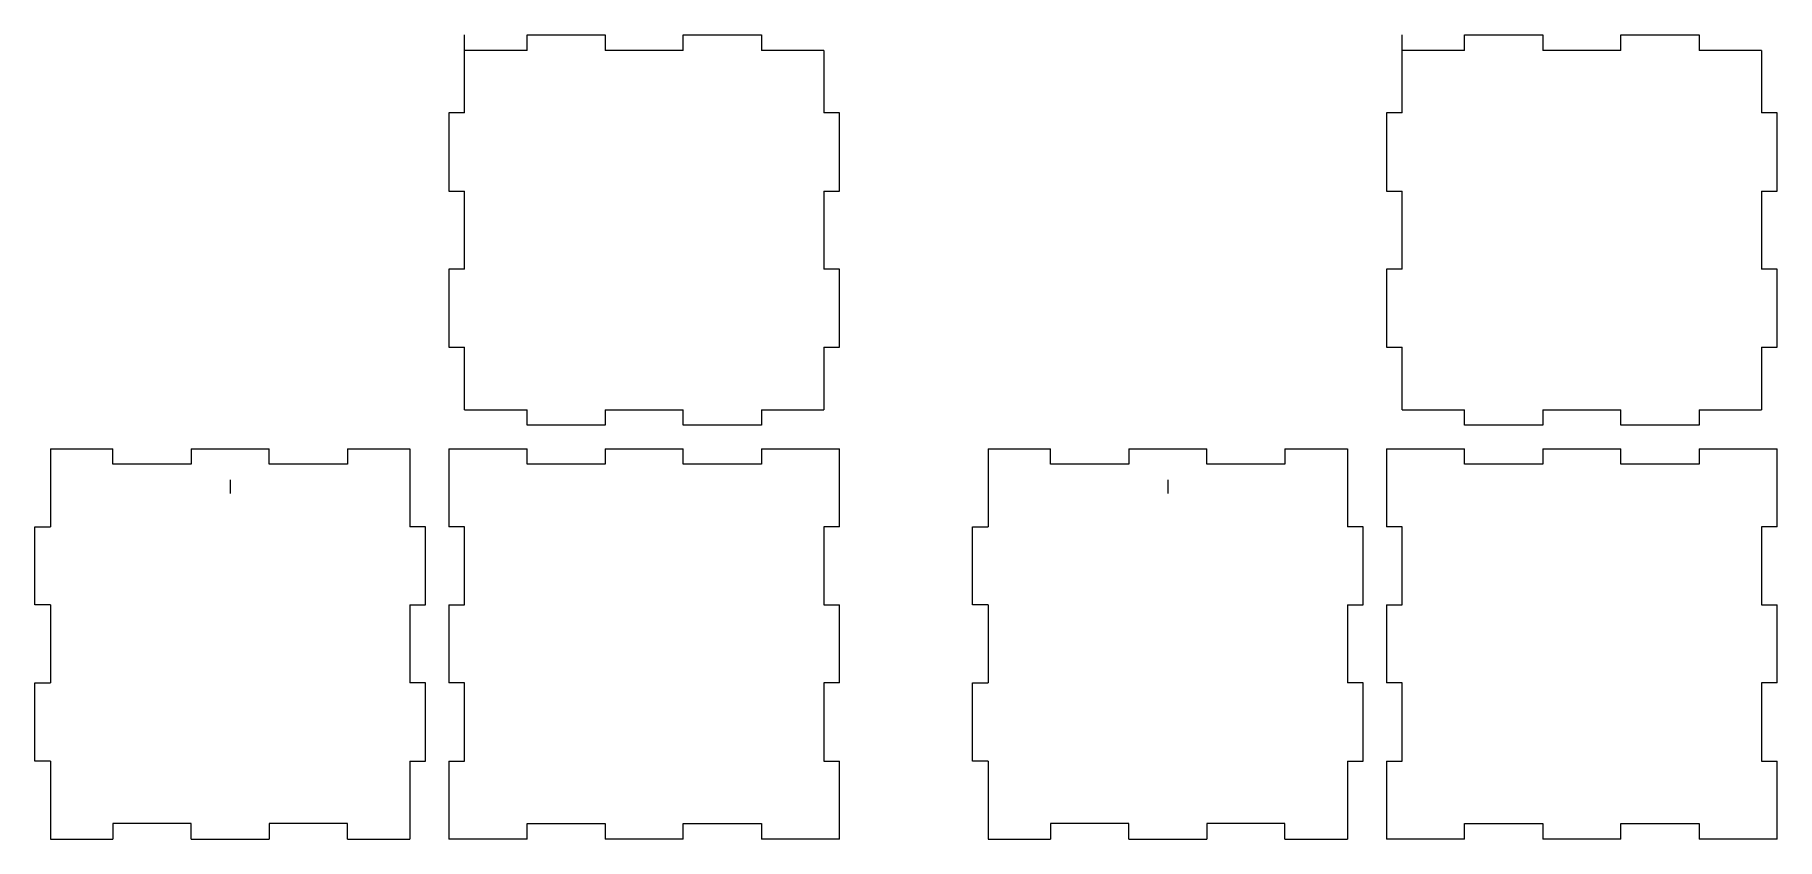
# Model space of a CAD drawing. Header units: centimetres. Extents: x -10.5 to 11.8, y -4.5 to 5.8.
import ezdxf

# ---------------------------------------------------------------- set-up
doc = ezdxf.new("R2010")
doc.units = ezdxf.units.CM
doc.header["$MEASUREMENT"] = 0

msp = doc.modelspace()

# ---------------------------------------------------------------- linework, layer by layer
at = {"lineweight": 9}
for points in [[(-4.99358, 4.75433), (-4.99358, 4.75433), (-4.99358, 5.75433), (-4.99358, 5.75433)], [(-4.19358, 5.75433), (-4.19358, 5.75433), (-3.19358, 5.75433), (-3.19358, 5.75433)], [(-4.19358, 5.55433), (-4.19358, 5.55433), (-4.19358, 5.75433), (-4.19358, 5.75433)], [(-3.19358, 5.75433), (-3.19358, 5.75433), (-3.19358, 5.55433), (-3.19358, 5.55433)], [(-2.19358, 5.55433), (-2.19358, 5.55433), (-2.19358, 5.75433), (-2.19358, 5.75433)], [(-2.19358, 5.75433), (-2.19358, 5.75433), (-1.19358, 5.75433), (-1.19358, 5.75433)], [(-1.19358, 5.75433), (-1.19358, 5.75433), (-1.19358, 5.55433), (-1.19358, 5.55433)], [(7.00641, 5.75433), (7.00641, 5.75433), (7.00641, 5.75433), (7.00641, 5.75433)], [(7.00641, 4.75433), (7.00641, 4.75433), (7.00641, 5.75433), (7.00641, 5.75433)], [(7.80641, 5.75433), (7.80641, 5.75433), (8.80641, 5.75433), (8.80641, 5.75433)], [(7.80641, 5.75433), (7.80641, 5.75433), (7.80641, 5.75433), (7.80641, 5.75433)], [(7.80641, 5.55433), (7.80641, 5.55433), (7.80641, 5.75433), (7.80641, 5.75433)], [(8.80641, 5.75433), (8.80641, 5.75433), (8.80641, 5.75433), (8.80641, 5.75433)], [(8.80641, 5.75433), (8.80641, 5.75433), (8.80641, 5.55433), (8.80641, 5.55433)], [(8.80641, 5.75433), (8.80641, 5.75433), (8.80641, 5.75433), (8.80641, 5.75433)], [(9.80641, 5.75433), (9.80641, 5.75433), (10.80641, 5.75433), (10.80641, 5.75433)], [(9.80641, 5.75433), (9.80641, 5.75433), (9.80641, 5.75433), (9.80641, 5.75433)], [(9.80641, 5.55433), (9.80641, 5.55433), (9.80641, 5.75433), (9.80641, 5.75433)], [(10.80641, 5.75433), (10.80641, 5.75433), (10.80641, 5.75433), (10.80641, 5.75433)], [(10.80641, 5.75433), (10.80641, 5.75433), (10.80641, 5.75433), (10.80641, 5.75433)], [(10.80641, 5.75433), (10.80641, 5.75433), (10.80641, 5.55433), (10.80641, 5.55433)], [(-4.19358, 5.55433), (-4.19358, 5.55433), (-4.99358, 5.55433), (-4.99358, 5.55433)], [(-2.19358, 5.55433), (-2.19358, 5.55433), (-3.19358, 5.55433), (-3.19358, 5.55433)], [(-0.39359, 5.55433), (-0.39359, 5.55433), (-1.19358, 5.55433), (-1.19358, 5.55433)], [(-0.39359, 5.55433), (-0.39359, 5.55433), (-0.39359, 4.75433), (-0.39359, 4.75433)], [(7.80641, 5.55433), (7.80641, 5.55433), (7.00641, 5.55433), (7.00641, 5.55433)], [(7.80641, 5.55433), (7.80641, 5.55433), (7.80641, 5.55433), (7.80641, 5.55433)], [(9.80641, 5.55433), (9.80641, 5.55433), (8.80641, 5.55433), (8.80641, 5.55433)], [(9.80641, 5.55433), (9.80641, 5.55433), (9.80641, 5.55433), (9.80641, 5.55433)], [(11.6064, 5.55433), (11.6064, 5.55433), (10.80641, 5.55433), (10.80641, 5.55433)], [(11.6064, 5.55433), (11.6064, 5.55433), (11.6064, 5.55433), (11.6064, 5.55433)], [(11.6064, 5.55433), (11.6064, 5.55433), (11.6064, 4.75433), (11.6064, 4.75433)], [(11.6064, 5.55433), (11.6064, 5.55433), (11.6064, 5.55433), (11.6064, 5.55433)], [(-5.19358, 4.75433), (-5.19358, 4.75433), (-5.19358, 3.75433), (-5.19358, 3.75433)], [(-4.99358, 4.75433), (-4.99358, 4.75433), (-5.19358, 4.75433), (-5.19358, 4.75433)], [(-0.19359, 4.75433), (-0.19359, 4.75433), (-0.39359, 4.75433), (-0.39359, 4.75433)], [(-0.19359, 3.75434), (-0.19359, 3.75434), (-0.19359, 4.75433), (-0.19359, 4.75433)], [(7.00641, 4.75433), (7.00641, 4.75433), (6.80641, 4.75433), (6.80641, 4.75433)], [(6.80641, 4.75433), (6.80641, 4.75433), (6.80641, 4.75433), (6.80641, 4.75433)], [(6.80641, 4.75433), (6.80641, 4.75433), (6.80641, 3.75433), (6.80641, 3.75433)], [(7.00641, 4.75433), (7.00641, 4.75433), (7.00641, 4.75433), (7.00641, 4.75433)], [(11.8064, 4.75433), (11.8064, 4.75433), (11.6064, 4.75433), (11.6064, 4.75433)], [(11.8064, 4.75433), (11.8064, 4.75433), (11.8064, 4.75433), (11.8064, 4.75433)], [(11.8064, 3.75434), (11.8064, 3.75434), (11.8064, 4.75433), (11.8064, 4.75433)], [(11.8064, 4.75433), (11.8064, 4.75433), (11.8064, 4.75433), (11.8064, 4.75433)], [(-5.19358, 3.75433), (-5.19358, 3.75433), (-4.99358, 3.75433), (-4.99358, 3.75433)], [(-4.99358, 2.75433), (-4.99358, 2.75433), (-4.99358, 3.75433), (-4.99358, 3.75433)], [(-0.39359, 3.75434), (-0.39359, 3.75434), (-0.19359, 3.75434), (-0.19359, 3.75434)], [(-0.39359, 3.75433), (-0.39359, 3.75433), (-0.39359, 2.75433), (-0.39359, 2.75433)], [(6.80641, 3.75433), (6.80641, 3.75433), (7.00641, 3.75433), (7.00641, 3.75433)], [(7.00641, 3.75433), (7.00641, 3.75433), (7.00641, 3.75433), (7.00641, 3.75433)], [(7.00641, 2.75433), (7.00641, 2.75433), (7.00641, 3.75433), (7.00641, 3.75433)], [(7.00641, 3.75433), (7.00641, 3.75433), (7.00641, 3.75433), (7.00641, 3.75433)], [(11.6064, 3.75434), (11.6064, 3.75434), (11.8064, 3.75434), (11.8064, 3.75434)], [(11.6064, 3.75433), (11.6064, 3.75433), (11.6064, 3.75433), (11.6064, 3.75433)], [(11.6064, 3.75433), (11.6064, 3.75433), (11.6064, 2.75433), (11.6064, 2.75433)], [(11.8064, 3.75434), (11.8064, 3.75434), (11.8064, 3.75434), (11.8064, 3.75434)], [(-5.19358, 2.75433), (-5.19358, 2.75433), (-5.19358, 1.75433), (-5.19358, 1.75433)], [(-4.99358, 2.75433), (-4.99358, 2.75433), (-5.19358, 2.75433), (-5.19358, 2.75433)], [(-0.19359, 2.75433), (-0.19359, 2.75433), (-0.39359, 2.75433), (-0.39359, 2.75433)], [(-0.19359, 1.75434), (-0.19359, 1.75434), (-0.19359, 2.75433), (-0.19359, 2.75433)], [(7.00641, 2.75433), (7.00641, 2.75433), (6.80641, 2.75433), (6.80641, 2.75433)], [(6.80641, 2.75433), (6.80641, 2.75433), (6.80641, 2.75433), (6.80641, 2.75433)], [(6.80641, 2.75433), (6.80641, 2.75433), (6.80641, 1.75433), (6.80641, 1.75433)], [(7.00641, 2.75433), (7.00641, 2.75433), (7.00641, 2.75433), (7.00641, 2.75433)], [(11.8064, 2.75433), (11.8064, 2.75433), (11.6064, 2.75433), (11.6064, 2.75433)], [(11.8064, 2.75433), (11.8064, 2.75433), (11.8064, 2.75433), (11.8064, 2.75433)], [(11.8064, 2.75433), (11.8064, 2.75433), (11.8064, 2.75433), (11.8064, 2.75433)], [(11.8064, 1.75434), (11.8064, 1.75434), (11.8064, 2.75433), (11.8064, 2.75433)], [(-5.19358, 1.75433), (-5.19358, 1.75433), (-4.99358, 1.75433), (-4.99358, 1.75433)], [(-4.99358, 0.95434), (-4.99358, 0.95434), (-4.99358, 1.75433), (-4.99358, 1.75433)], [(-0.39359, 1.75434), (-0.39359, 1.75434), (-0.19359, 1.75434), (-0.19359, 1.75434)], [(-0.39359, 1.75433), (-0.39359, 1.75433), (-0.39359, 0.95434), (-0.39359, 0.95434)], [(6.80641, 1.75433), (6.80641, 1.75433), (7.00641, 1.75433), (7.00641, 1.75433)], [(7.00641, 1.75433), (7.00641, 1.75433), (7.00641, 1.75433), (7.00641, 1.75433)], [(7.00641, 0.95434), (7.00641, 0.95434), (7.00641, 1.75433), (7.00641, 1.75433)], [(7.00641, 1.75433), (7.00641, 1.75433), (7.00641, 1.75433), (7.00641, 1.75433)], [(11.6064, 1.75434), (11.6064, 1.75434), (11.8064, 1.75434), (11.8064, 1.75434)], [(11.6064, 1.75433), (11.6064, 1.75433), (11.6064, 1.75433), (11.6064, 1.75433)], [(11.6064, 1.75433), (11.6064, 1.75433), (11.6064, 0.95434), (11.6064, 0.95434)], [(11.8064, 1.75434), (11.8064, 1.75434), (11.8064, 1.75434), (11.8064, 1.75434)], [(-4.99358, 0.95434), (-4.99358, 0.95434), (-4.19359, 0.95434), (-4.19359, 0.95434)], [(-4.19359, 0.75434), (-4.19359, 0.75434), (-4.19359, 0.95434), (-4.19359, 0.95434)], [(-3.19359, 0.95434), (-3.19359, 0.95434), (-3.19359, 0.75434), (-3.19359, 0.75434)], [(-3.19359, 0.95434), (-3.19359, 0.95434), (-2.19359, 0.95434), (-2.19359, 0.95434)], [(-2.19359, 0.75434), (-2.19359, 0.75434), (-2.19359, 0.95434), (-2.19359, 0.95434)], [(-1.19359, 0.95434), (-1.19359, 0.95434), (-0.39359, 0.95434), (-0.39359, 0.95434)], [(-1.19359, 0.95434), (-1.19359, 0.95434), (-1.19359, 0.75434), (-1.19359, 0.75434)], [(7.00641, 0.95434), (7.00641, 0.95434), (7.80641, 0.95434), (7.80641, 0.95434)], [(7.80641, 0.95434), (7.80641, 0.95434), (7.80641, 0.95434), (7.80641, 0.95434)], [(7.80641, 0.75434), (7.80641, 0.75434), (7.80641, 0.95434), (7.80641, 0.95434)], [(7.80641, 0.95434), (7.80641, 0.95434), (7.80641, 0.95434), (7.80641, 0.95434)], [(8.8064, 0.95434), (8.8064, 0.95434), (8.8064, 0.95434), (8.8064, 0.95434)], [(8.8064, 0.95434), (8.8064, 0.95434), (8.8064, 0.75434), (8.8064, 0.75434)], [(8.80641, 0.95434), (8.80641, 0.95434), (9.80641, 0.95434), (9.80641, 0.95434)], [(9.80641, 0.95434), (9.80641, 0.95434), (9.80641, 0.95434), (9.80641, 0.95434)], [(9.80641, 0.75434), (9.80641, 0.75434), (9.80641, 0.95434), (9.80641, 0.95434)], [(9.80641, 0.95434), (9.80641, 0.95434), (9.80641, 0.95434), (9.80641, 0.95434)], [(10.8064, 0.95434), (10.8064, 0.95434), (10.8064, 0.95434), (10.8064, 0.95434)], [(10.8064, 0.95434), (10.8064, 0.95434), (10.8064, 0.75434), (10.8064, 0.75434)], [(10.80641, 0.95434), (10.80641, 0.95434), (11.6064, 0.95434), (11.6064, 0.95434)], [(11.6064, 0.95434), (11.6064, 0.95434), (11.6064, 0.95434), (11.6064, 0.95434)], [(-3.19359, 0.75434), (-3.19359, 0.75434), (-4.19359, 0.75434), (-4.19359, 0.75434)], [(-1.19359, 0.75434), (-1.19359, 0.75434), (-2.19359, 0.75434), (-2.19359, 0.75434)], [(8.8064, 0.75434), (8.8064, 0.75434), (7.80641, 0.75434), (7.80641, 0.75434)], [(8.8064, 0.75434), (8.8064, 0.75434), (8.8064, 0.75434), (8.8064, 0.75434)], [(10.8064, 0.75434), (10.8064, 0.75434), (9.80641, 0.75434), (9.80641, 0.75434)], [(10.8064, 0.75434), (10.8064, 0.75434), (10.8064, 0.75434), (10.8064, 0.75434)], [(-10.29358, 0.45433), (-10.29358, 0.45433), (-9.49359, 0.45434), (-9.49359, 0.45434)], [(-10.29358, 0.45433), (-10.29358, 0.45433), (-9.49359, 0.45434), (-9.49359, 0.45434)], [(-10.29358, 0.45433), (-10.29358, 0.45433), (-9.49359, 0.45434), (-9.49359, 0.45434)], [(-10.29358, 0.45433), (-10.29358, 0.45433), (-9.49359, 0.45434), (-9.49359, 0.45434)], [(-10.29358, 0.45433), (-10.29358, 0.45433), (-10.29358, -0.54567), (-10.29358, -0.54567)], [(-10.29358, 0.45433), (-10.29358, 0.45433), (-10.29358, -0.54567), (-10.29358, -0.54567)], [(-9.49359, 0.25434), (-9.49359, 0.25434), (-9.49359, 0.45434), (-9.49359, 0.45434)], [(-9.49359, 0.25434), (-9.49359, 0.25434), (-9.49359, 0.45434), (-9.49359, 0.45434)], [(-9.49359, 0.25434), (-9.49359, 0.25434), (-9.49359, 0.45434), (-9.49359, 0.45434)], [(-9.49359, 0.25434), (-9.49359, 0.25434), (-9.49359, 0.45434), (-9.49359, 0.45434)], [(-8.49359, 0.45434), (-8.49359, 0.45434), (-8.49359, 0.25434), (-8.49359, 0.25434)], [(-8.49359, 0.45434), (-8.49359, 0.45434), (-7.49359, 0.45434), (-7.49359, 0.45434)], [(-8.49359, 0.45434), (-8.49359, 0.45434), (-8.49359, 0.25434), (-8.49359, 0.25434)], [(-8.49359, 0.45434), (-8.49359, 0.45434), (-7.49359, 0.45434), (-7.49359, 0.45434)], [(-8.49359, 0.45434), (-8.49359, 0.45434), (-8.49359, 0.25434), (-8.49359, 0.25434)], [(-8.49359, 0.45434), (-8.49359, 0.45434), (-7.49359, 0.45434), (-7.49359, 0.45434)], [(-8.49359, 0.45434), (-8.49359, 0.45434), (-7.49359, 0.45434), (-7.49359, 0.45434)], [(-8.49359, 0.45434), (-8.49359, 0.45434), (-8.49359, 0.25434), (-8.49359, 0.25434)], [(-7.49359, 0.25434), (-7.49359, 0.25434), (-7.49359, 0.45434), (-7.49359, 0.45434)], [(-7.49359, 0.25434), (-7.49359, 0.25434), (-7.49359, 0.45434), (-7.49359, 0.45434)], [(-7.49359, 0.25434), (-7.49359, 0.25434), (-7.49359, 0.45434), (-7.49359, 0.45434)], [(-7.49359, 0.25434), (-7.49359, 0.25434), (-7.49359, 0.45434), (-7.49359, 0.45434)], [(-6.49359, 0.45434), (-6.49359, 0.45434), (-6.49359, 0.25434), (-6.49359, 0.25434)], [(-6.49359, 0.45434), (-6.49359, 0.45434), (-5.69359, 0.45434), (-5.69359, 0.45434)], [(-6.49359, 0.45434), (-6.49359, 0.45434), (-5.69359, 0.45434), (-5.69359, 0.45434)], [(-6.49359, 0.45434), (-6.49359, 0.45434), (-6.49359, 0.25434), (-6.49359, 0.25434)], [(-6.49359, 0.45434), (-6.49359, 0.45434), (-5.69359, 0.45434), (-5.69359, 0.45434)], [(-6.49359, 0.45434), (-6.49359, 0.45434), (-6.49359, 0.25434), (-6.49359, 0.25434)], [(-6.49359, 0.45434), (-6.49359, 0.45434), (-5.69359, 0.45434), (-5.69359, 0.45434)], [(-6.49359, 0.45434), (-6.49359, 0.45434), (-6.49359, 0.25434), (-6.49359, 0.25434)], [(-5.69359, 0.45433), (-5.69359, 0.45433), (-5.69359, -0.54567), (-5.69359, -0.54567)], [(-5.69359, 0.45433), (-5.69359, 0.45433), (-5.69359, -0.54567), (-5.69359, -0.54567)], [(-5.19359, 0.45434), (-5.19359, 0.45434), (-4.19359, 0.45434), (-4.19359, 0.45434)], [(-5.19359, 0.45434), (-5.19359, 0.45434), (-4.19359, 0.45434), (-4.19359, 0.45434)], [(-5.19359, 0.45434), (-5.19359, 0.45434), (-4.19359, 0.45434), (-4.19359, 0.45434)], [(-5.19359, 0.45434), (-5.19359, 0.45434), (-4.19359, 0.45434), (-4.19359, 0.45434)], [(-5.19359, 0.45433), (-5.19359, 0.45433), (-5.19359, -0.54567), (-5.19359, -0.54567)], [(-5.19359, 0.45433), (-5.19359, 0.45433), (-5.19359, -0.54567), (-5.19359, -0.54567)], [(-4.19359, 0.25434), (-4.19359, 0.25434), (-4.19359, 0.45434), (-4.19359, 0.45434)], [(-4.19359, 0.25434), (-4.19359, 0.25434), (-4.19359, 0.45434), (-4.19359, 0.45434)], [(-4.19359, 0.25434), (-4.19359, 0.25434), (-4.19359, 0.45434), (-4.19359, 0.45434)], [(-4.19359, 0.25434), (-4.19359, 0.25434), (-4.19359, 0.45434), (-4.19359, 0.45434)], [(-3.19359, 0.45434), (-3.19359, 0.45434), (-3.19359, 0.25434), (-3.19359, 0.25434)], [(-3.19359, 0.45434), (-3.19359, 0.45434), (-2.19359, 0.45434), (-2.19359, 0.45434)], [(-3.19359, 0.45434), (-3.19359, 0.45434), (-2.19359, 0.45434), (-2.19359, 0.45434)], [(-3.19359, 0.45434), (-3.19359, 0.45434), (-3.19359, 0.25434), (-3.19359, 0.25434)], [(-3.19359, 0.45434), (-3.19359, 0.45434), (-3.19359, 0.25434), (-3.19359, 0.25434)], [(-3.19359, 0.45434), (-3.19359, 0.45434), (-3.19359, 0.25434), (-3.19359, 0.25434)], [(-3.19359, 0.45434), (-3.19359, 0.45434), (-2.19359, 0.45434), (-2.19359, 0.45434)], [(-3.19359, 0.45434), (-3.19359, 0.45434), (-2.19359, 0.45434), (-2.19359, 0.45434)], [(-2.19359, 0.25434), (-2.19359, 0.25434), (-2.19359, 0.45434), (-2.19359, 0.45434)], [(-2.19359, 0.25434), (-2.19359, 0.25434), (-2.19359, 0.45434), (-2.19359, 0.45434)], [(-2.19359, 0.25434), (-2.19359, 0.25434), (-2.19359, 0.45434), (-2.19359, 0.45434)], [(-2.19359, 0.25434), (-2.19359, 0.25434), (-2.19359, 0.45434), (-2.19359, 0.45434)], [(-1.19359, 0.45434), (-1.19359, 0.45434), (-1.19359, 0.25434), (-1.19359, 0.25434)], [(-1.19359, 0.45434), (-1.19359, 0.45434), (-0.19359, 0.45434), (-0.19359, 0.45434)], [(-1.19359, 0.45434), (-1.19359, 0.45434), (-1.19359, 0.25434), (-1.19359, 0.25434)], [(-1.19359, 0.45434), (-1.19359, 0.45434), (-0.19359, 0.45434), (-0.19359, 0.45434)], [(-1.19359, 0.45434), (-1.19359, 0.45434), (-0.19359, 0.45434), (-0.19359, 0.45434)], [(-1.19359, 0.45434), (-1.19359, 0.45434), (-1.19359, 0.25434), (-1.19359, 0.25434)], [(-1.19359, 0.45434), (-1.19359, 0.45434), (-1.19359, 0.25434), (-1.19359, 0.25434)], [(-1.19359, 0.45434), (-1.19359, 0.45434), (-0.19359, 0.45434), (-0.19359, 0.45434)], [(-0.19359, -0.54566), (-0.19359, -0.54566), (-0.19359, 0.45434), (-0.19359, 0.45434)], [(-0.19359, -0.54566), (-0.19359, -0.54566), (-0.19359, 0.45434), (-0.19359, 0.45434)], [(1.70642, 0.45433), (1.70642, 0.45433), (2.50641, 0.45434), (2.50641, 0.45434)], [(1.70642, 0.45433), (1.70642, 0.45433), (2.50641, 0.45434), (2.50641, 0.45434)], [(1.70642, 0.45433), (1.70642, 0.45433), (2.50641, 0.45434), (2.50641, 0.45434)], [(1.70642, 0.45433), (1.70642, 0.45433), (2.50641, 0.45434), (2.50641, 0.45434)], [(1.70642, 0.45433), (1.70642, 0.45433), (1.70642, -0.54567), (1.70642, -0.54567)], [(1.70642, 0.45433), (1.70642, 0.45433), (1.70642, -0.54567), (1.70642, -0.54567)], [(2.50641, 0.25434), (2.50641, 0.25434), (2.50641, 0.45434), (2.50641, 0.45434)], [(2.50641, 0.25434), (2.50641, 0.25434), (2.50641, 0.45434), (2.50641, 0.45434)], [(2.50641, 0.25434), (2.50641, 0.25434), (2.50641, 0.45434), (2.50641, 0.45434)], [(2.50641, 0.25434), (2.50641, 0.25434), (2.50641, 0.45434), (2.50641, 0.45434)], [(3.50641, 0.45434), (3.50641, 0.45434), (4.50641, 0.45434), (4.50641, 0.45434)], [(3.50641, 0.45434), (3.50641, 0.45434), (4.50641, 0.45434), (4.50641, 0.45434)], [(3.50641, 0.45434), (3.50641, 0.45434), (3.50641, 0.25434), (3.50641, 0.25434)], [(3.50641, 0.45434), (3.50641, 0.45434), (3.50641, 0.25434), (3.50641, 0.25434)], [(3.50641, 0.45434), (3.50641, 0.45434), (3.50641, 0.25434), (3.50641, 0.25434)], [(3.50641, 0.45434), (3.50641, 0.45434), (3.50641, 0.25434), (3.50641, 0.25434)], [(3.50641, 0.45434), (3.50641, 0.45434), (4.50641, 0.45434), (4.50641, 0.45434)], [(3.50641, 0.45434), (3.50641, 0.45434), (4.50641, 0.45434), (4.50641, 0.45434)], [(4.50641, 0.25434), (4.50641, 0.25434), (4.50641, 0.45434), (4.50641, 0.45434)], [(4.50641, 0.25434), (4.50641, 0.25434), (4.50641, 0.45434), (4.50641, 0.45434)], [(4.50641, 0.25434), (4.50641, 0.25434), (4.50641, 0.45434), (4.50641, 0.45434)], [(4.50641, 0.25434), (4.50641, 0.25434), (4.50641, 0.45434), (4.50641, 0.45434)], [(5.5064, 0.45434), (5.5064, 0.45434), (5.5064, 0.45434), (5.5064, 0.45434)], [(5.5064, 0.45434), (5.5064, 0.45434), (5.5064, 0.25434), (5.5064, 0.25434)], [(5.5064, 0.45434), (5.5064, 0.45434), (5.5064, 0.45434), (5.5064, 0.45434)], [(5.5064, 0.45434), (5.5064, 0.45434), (5.5064, 0.25434), (5.5064, 0.25434)], [(5.5064, 0.45434), (5.5064, 0.45434), (6.30641, 0.45434), (6.30641, 0.45434)], [(5.5064, 0.45434), (5.5064, 0.45434), (5.5064, 0.45434), (5.5064, 0.45434)], [(5.5064, 0.45434), (5.5064, 0.45434), (5.5064, 0.25434), (5.5064, 0.25434)], [(5.5064, 0.45434), (5.5064, 0.45434), (6.30641, 0.45434), (6.30641, 0.45434)], [(5.5064, 0.45434), (5.5064, 0.45434), (6.30641, 0.45434), (6.30641, 0.45434)], [(5.5064, 0.45434), (5.5064, 0.45434), (6.30641, 0.45434), (6.30641, 0.45434)], [(5.5064, 0.45434), (5.5064, 0.45434), (5.5064, 0.45434), (5.5064, 0.45434)], [(5.5064, 0.45434), (5.5064, 0.45434), (5.5064, 0.25434), (5.5064, 0.25434)], [(6.3064, 0.45433), (6.3064, 0.45433), (6.3064, 0.45433), (6.3064, 0.45433)], [(6.3064, 0.45433), (6.3064, 0.45433), (6.3064, -0.54567), (6.3064, -0.54567)], [(6.3064, 0.45433), (6.3064, 0.45433), (6.3064, 0.45433), (6.3064, 0.45433)], [(6.3064, 0.45433), (6.3064, 0.45433), (6.3064, -0.54567), (6.3064, -0.54567)], [(6.30641, 0.45434), (6.30641, 0.45434), (6.30641, 0.45434), (6.30641, 0.45434)], [(6.30641, 0.45434), (6.30641, 0.45434), (6.30641, 0.45434), (6.30641, 0.45434)], [(6.30641, 0.45434), (6.30641, 0.45434), (6.30641, 0.45434), (6.30641, 0.45434)], [(6.30641, 0.45434), (6.30641, 0.45434), (6.30641, 0.45434), (6.30641, 0.45434)], [(6.8064, 0.45433), (6.8064, 0.45433), (6.8064, 0.45433), (6.8064, 0.45433)], [(6.8064, 0.45433), (6.8064, 0.45433), (6.8064, -0.54567), (6.8064, -0.54567)], [(6.8064, 0.45433), (6.8064, 0.45433), (6.8064, 0.45433), (6.8064, 0.45433)], [(6.8064, 0.45433), (6.8064, 0.45433), (6.8064, -0.54567), (6.8064, -0.54567)], [(6.80641, 0.45434), (6.80641, 0.45434), (7.80641, 0.45434), (7.80641, 0.45434)], [(6.80641, 0.45434), (6.80641, 0.45434), (7.80641, 0.45434), (7.80641, 0.45434)], [(6.80641, 0.45434), (6.80641, 0.45434), (7.80641, 0.45434), (7.80641, 0.45434)], [(6.80641, 0.45434), (6.80641, 0.45434), (7.80641, 0.45434), (7.80641, 0.45434)], [(7.80641, 0.45434), (7.80641, 0.45434), (7.80641, 0.45434), (7.80641, 0.45434)], [(7.80641, 0.45434), (7.80641, 0.45434), (7.80641, 0.45434), (7.80641, 0.45434)], [(7.80641, 0.45434), (7.80641, 0.45434), (7.80641, 0.45434), (7.80641, 0.45434)], [(7.80641, 0.25434), (7.80641, 0.25434), (7.80641, 0.45434), (7.80641, 0.45434)], [(7.80641, 0.45434), (7.80641, 0.45434), (7.80641, 0.45434), (7.80641, 0.45434)], [(7.80641, 0.45434), (7.80641, 0.45434), (7.80641, 0.45434), (7.80641, 0.45434)], [(7.80641, 0.25434), (7.80641, 0.25434), (7.80641, 0.45434), (7.80641, 0.45434)], [(7.80641, 0.45434), (7.80641, 0.45434), (7.80641, 0.45434), (7.80641, 0.45434)], [(7.80641, 0.25434), (7.80641, 0.25434), (7.80641, 0.45434), (7.80641, 0.45434)], [(7.80641, 0.45434), (7.80641, 0.45434), (7.80641, 0.45434), (7.80641, 0.45434)], [(7.80641, 0.45434), (7.80641, 0.45434), (7.80641, 0.45434), (7.80641, 0.45434)], [(7.80641, 0.25434), (7.80641, 0.25434), (7.80641, 0.45434), (7.80641, 0.45434)], [(8.8064, 0.45434), (8.8064, 0.45434), (8.8064, 0.45434), (8.8064, 0.45434)], [(8.8064, 0.45434), (8.8064, 0.45434), (8.8064, 0.25434), (8.8064, 0.25434)], [(8.8064, 0.45434), (8.8064, 0.45434), (8.8064, 0.45434), (8.8064, 0.45434)], [(8.8064, 0.45434), (8.8064, 0.45434), (8.8064, 0.25434), (8.8064, 0.25434)], [(8.8064, 0.45434), (8.8064, 0.45434), (8.8064, 0.45434), (8.8064, 0.45434)], [(8.8064, 0.45434), (8.8064, 0.45434), (8.8064, 0.25434), (8.8064, 0.25434)], [(8.8064, 0.45434), (8.8064, 0.45434), (8.8064, 0.45434), (8.8064, 0.45434)], [(8.8064, 0.45434), (8.8064, 0.45434), (8.8064, 0.25434), (8.8064, 0.25434)], [(8.80641, 0.45434), (8.80641, 0.45434), (9.80641, 0.45434), (9.80641, 0.45434)], [(8.80641, 0.45434), (8.80641, 0.45434), (9.80641, 0.45434), (9.80641, 0.45434)], [(8.80641, 0.45434), (8.80641, 0.45434), (9.80641, 0.45434), (9.80641, 0.45434)], [(8.80641, 0.45434), (8.80641, 0.45434), (9.80641, 0.45434), (9.80641, 0.45434)], [(9.80641, 0.45434), (9.80641, 0.45434), (9.80641, 0.45434), (9.80641, 0.45434)], [(9.80641, 0.25434), (9.80641, 0.25434), (9.80641, 0.45434), (9.80641, 0.45434)], [(9.80641, 0.45434), (9.80641, 0.45434), (9.80641, 0.45434), (9.80641, 0.45434)], [(9.80641, 0.25434), (9.80641, 0.25434), (9.80641, 0.45434), (9.80641, 0.45434)], [(9.80641, 0.45434), (9.80641, 0.45434), (9.80641, 0.45434), (9.80641, 0.45434)], [(9.80641, 0.45434), (9.80641, 0.45434), (9.80641, 0.45434), (9.80641, 0.45434)], [(9.80641, 0.45434), (9.80641, 0.45434), (9.80641, 0.45434), (9.80641, 0.45434)], [(9.80641, 0.45434), (9.80641, 0.45434), (9.80641, 0.45434), (9.80641, 0.45434)], [(9.80641, 0.25434), (9.80641, 0.25434), (9.80641, 0.45434), (9.80641, 0.45434)], [(9.80641, 0.45434), (9.80641, 0.45434), (9.80641, 0.45434), (9.80641, 0.45434)], [(9.80641, 0.25434), (9.80641, 0.25434), (9.80641, 0.45434), (9.80641, 0.45434)], [(9.80641, 0.45434), (9.80641, 0.45434), (9.80641, 0.45434), (9.80641, 0.45434)], [(10.8064, 0.45434), (10.8064, 0.45434), (10.8064, 0.45434), (10.8064, 0.45434)], [(10.8064, 0.45434), (10.8064, 0.45434), (10.8064, 0.25434), (10.8064, 0.25434)], [(10.8064, 0.45434), (10.8064, 0.45434), (10.8064, 0.45434), (10.8064, 0.45434)], [(10.8064, 0.45434), (10.8064, 0.45434), (10.8064, 0.25434), (10.8064, 0.25434)], [(10.8064, 0.45434), (10.8064, 0.45434), (10.8064, 0.45434), (10.8064, 0.45434)], [(10.8064, 0.45434), (10.8064, 0.45434), (10.8064, 0.25434), (10.8064, 0.25434)], [(10.8064, 0.45434), (10.8064, 0.45434), (10.8064, 0.45434), (10.8064, 0.45434)], [(10.8064, 0.45434), (10.8064, 0.45434), (10.8064, 0.25434), (10.8064, 0.25434)], [(10.80641, 0.45434), (10.80641, 0.45434), (11.8064, 0.45434), (11.8064, 0.45434)], [(10.80641, 0.45434), (10.80641, 0.45434), (11.8064, 0.45434), (11.8064, 0.45434)], [(10.80641, 0.45434), (10.80641, 0.45434), (11.8064, 0.45434), (11.8064, 0.45434)], [(10.80641, 0.45434), (10.80641, 0.45434), (11.8064, 0.45434), (11.8064, 0.45434)], [(11.8064, 0.45434), (11.8064, 0.45434), (11.8064, 0.45434), (11.8064, 0.45434)], [(11.8064, 0.45434), (11.8064, 0.45434), (11.8064, 0.45434), (11.8064, 0.45434)], [(11.8064, 0.45434), (11.8064, 0.45434), (11.8064, 0.45434), (11.8064, 0.45434)], [(11.8064, 0.45434), (11.8064, 0.45434), (11.8064, 0.45434), (11.8064, 0.45434)], [(11.8064, -0.54566), (11.8064, -0.54566), (11.8064, 0.45434), (11.8064, 0.45434)], [(11.8064, 0.45434), (11.8064, 0.45434), (11.8064, 0.45434), (11.8064, 0.45434)], [(11.8064, -0.54566), (11.8064, -0.54566), (11.8064, 0.45434), (11.8064, 0.45434)], [(11.8064, 0.45434), (11.8064, 0.45434), (11.8064, 0.45434), (11.8064, 0.45434)], [(-8.49359, 0.25434), (-8.49359, 0.25434), (-9.49359, 0.25434), (-9.49359, 0.25434)], [(-8.49359, 0.25434), (-8.49359, 0.25434), (-9.49359, 0.25434), (-9.49359, 0.25434)], [(-8.49359, 0.25434), (-8.49359, 0.25434), (-9.49359, 0.25434), (-9.49359, 0.25434)], [(-8.49359, 0.25434), (-8.49359, 0.25434), (-9.49359, 0.25434), (-9.49359, 0.25434)], [(-6.49359, 0.25434), (-6.49359, 0.25434), (-7.49359, 0.25434), (-7.49359, 0.25434)], [(-6.49359, 0.25434), (-6.49359, 0.25434), (-7.49359, 0.25434), (-7.49359, 0.25434)], [(-6.49359, 0.25434), (-6.49359, 0.25434), (-7.49359, 0.25434), (-7.49359, 0.25434)], [(-6.49359, 0.25434), (-6.49359, 0.25434), (-7.49359, 0.25434), (-7.49359, 0.25434)], [(-3.19359, 0.25434), (-3.19359, 0.25434), (-4.19359, 0.25434), (-4.19359, 0.25434)], [(-3.19359, 0.25434), (-3.19359, 0.25434), (-4.19359, 0.25434), (-4.19359, 0.25434)], [(-3.19359, 0.25434), (-3.19359, 0.25434), (-4.19359, 0.25434), (-4.19359, 0.25434)], [(-3.19359, 0.25434), (-3.19359, 0.25434), (-4.19359, 0.25434), (-4.19359, 0.25434)], [(-1.19359, 0.25434), (-1.19359, 0.25434), (-2.19359, 0.25434), (-2.19359, 0.25434)], [(-1.19359, 0.25434), (-1.19359, 0.25434), (-2.19359, 0.25434), (-2.19359, 0.25434)], [(-1.19359, 0.25434), (-1.19359, 0.25434), (-2.19359, 0.25434), (-2.19359, 0.25434)], [(-1.19359, 0.25434), (-1.19359, 0.25434), (-2.19359, 0.25434), (-2.19359, 0.25434)], [(3.50641, 0.25434), (3.50641, 0.25434), (2.50641, 0.25434), (2.50641, 0.25434)], [(3.50641, 0.25434), (3.50641, 0.25434), (2.50641, 0.25434), (2.50641, 0.25434)], [(3.50641, 0.25434), (3.50641, 0.25434), (2.50641, 0.25434), (2.50641, 0.25434)], [(3.50641, 0.25434), (3.50641, 0.25434), (2.50641, 0.25434), (2.50641, 0.25434)], [(5.5064, 0.25434), (5.5064, 0.25434), (4.50641, 0.25434), (4.50641, 0.25434)], [(5.5064, 0.25434), (5.5064, 0.25434), (4.50641, 0.25434), (4.50641, 0.25434)], [(5.5064, 0.25434), (5.5064, 0.25434), (4.50641, 0.25434), (4.50641, 0.25434)], [(5.5064, 0.25434), (5.5064, 0.25434), (4.50641, 0.25434), (4.50641, 0.25434)], [(5.5064, 0.25434), (5.5064, 0.25434), (5.5064, 0.25434), (5.5064, 0.25434)], [(5.5064, 0.25434), (5.5064, 0.25434), (5.5064, 0.25434), (5.5064, 0.25434)], [(5.5064, 0.25434), (5.5064, 0.25434), (5.5064, 0.25434), (5.5064, 0.25434)], [(5.5064, 0.25434), (5.5064, 0.25434), (5.5064, 0.25434), (5.5064, 0.25434)], [(8.8064, 0.25434), (8.8064, 0.25434), (7.80641, 0.25434), (7.80641, 0.25434)], [(8.8064, 0.25434), (8.8064, 0.25434), (7.80641, 0.25434), (7.80641, 0.25434)], [(8.8064, 0.25434), (8.8064, 0.25434), (7.80641, 0.25434), (7.80641, 0.25434)], [(8.8064, 0.25434), (8.8064, 0.25434), (7.80641, 0.25434), (7.80641, 0.25434)], [(8.8064, 0.25434), (8.8064, 0.25434), (8.8064, 0.25434), (8.8064, 0.25434)], [(8.8064, 0.25434), (8.8064, 0.25434), (8.8064, 0.25434), (8.8064, 0.25434)], [(8.8064, 0.25434), (8.8064, 0.25434), (8.8064, 0.25434), (8.8064, 0.25434)], [(8.8064, 0.25434), (8.8064, 0.25434), (8.8064, 0.25434), (8.8064, 0.25434)], [(10.8064, 0.25434), (10.8064, 0.25434), (9.80641, 0.25434), (9.80641, 0.25434)], [(10.8064, 0.25434), (10.8064, 0.25434), (9.80641, 0.25434), (9.80641, 0.25434)], [(10.8064, 0.25434), (10.8064, 0.25434), (9.80641, 0.25434), (9.80641, 0.25434)], [(10.8064, 0.25434), (10.8064, 0.25434), (9.80641, 0.25434), (9.80641, 0.25434)], [(10.8064, 0.25434), (10.8064, 0.25434), (10.8064, 0.25434), (10.8064, 0.25434)], [(10.8064, 0.25434), (10.8064, 0.25434), (10.8064, 0.25434), (10.8064, 0.25434)], [(10.8064, 0.25434), (10.8064, 0.25434), (10.8064, 0.25434), (10.8064, 0.25434)], [(10.8064, 0.25434), (10.8064, 0.25434), (10.8064, 0.25434), (10.8064, 0.25434)], [(-7.99359, 0.05509), (-7.99359, 0.05509), (-7.99359, -0.11832), (-7.99359, -0.11832)], [(4.00641, 0.05509), (4.00641, 0.05509), (4.00641, -0.11832), (4.00641, -0.11832)], [(-10.49358, -1.54566), (-10.49358, -1.54566), (-10.49358, -0.54567), (-10.49358, -0.54567)], [(-10.49358, -1.54566), (-10.49358, -1.54566), (-10.49358, -0.54567), (-10.49358, -0.54567)], [(-10.49358, -0.54567), (-10.49358, -0.54567), (-10.29358, -0.54567), (-10.29358, -0.54567)], [(-10.49358, -0.54567), (-10.49358, -0.54567), (-10.29358, -0.54567), (-10.29358, -0.54567)], [(-5.49359, -0.54567), (-5.49359, -0.54567), (-5.69359, -0.54567), (-5.69359, -0.54567)], [(-5.49359, -0.54567), (-5.49359, -0.54567), (-5.69359, -0.54567), (-5.69359, -0.54567)], [(-5.49359, -1.54566), (-5.49359, -1.54566), (-5.49359, -0.54567), (-5.49359, -0.54567)], [(-5.49359, -1.54566), (-5.49359, -1.54566), (-5.49359, -0.54567), (-5.49359, -0.54567)], [(-4.99359, -0.54567), (-4.99359, -0.54567), (-5.19359, -0.54567), (-5.19359, -0.54567)], [(-4.99359, -0.54567), (-4.99359, -0.54567), (-5.19359, -0.54567), (-5.19359, -0.54567)], [(-4.99359, -1.54566), (-4.99359, -1.54566), (-4.99359, -0.54567), (-4.99359, -0.54567)], [(-4.99359, -1.54566), (-4.99359, -1.54566), (-4.99359, -0.54567), (-4.99359, -0.54567)], [(-0.19359, -0.54566), (-0.19359, -0.54566), (-0.39359, -0.54566), (-0.39359, -0.54566)], [(-0.39359, -0.54566), (-0.39359, -0.54566), (-0.39359, -1.54566), (-0.39359, -1.54566)], [(-0.39359, -0.54566), (-0.39359, -0.54566), (-0.39359, -1.54566), (-0.39359, -1.54566)], [(-0.19359, -0.54566), (-0.19359, -0.54566), (-0.39359, -0.54566), (-0.39359, -0.54566)], [(1.50642, -0.54567), (1.50642, -0.54567), (1.70642, -0.54567), (1.70642, -0.54567)], [(1.50642, -0.54567), (1.50642, -0.54567), (1.70642, -0.54567), (1.70642, -0.54567)], [(1.50642, -1.54566), (1.50642, -1.54566), (1.50642, -0.54567), (1.50642, -0.54567)], [(1.50642, -1.54566), (1.50642, -1.54566), (1.50642, -0.54567), (1.50642, -0.54567)], [(6.5064, -0.54567), (6.5064, -0.54567), (6.3064, -0.54567), (6.3064, -0.54567)], [(6.5064, -0.54567), (6.5064, -0.54567), (6.3064, -0.54567), (6.3064, -0.54567)], [(6.5064, -0.54567), (6.5064, -0.54567), (6.5064, -0.54567), (6.5064, -0.54567)], [(6.5064, -1.54566), (6.5064, -1.54566), (6.5064, -0.54567), (6.5064, -0.54567)], [(6.5064, -0.54567), (6.5064, -0.54567), (6.5064, -0.54567), (6.5064, -0.54567)], [(6.5064, -0.54567), (6.5064, -0.54567), (6.5064, -0.54567), (6.5064, -0.54567)], [(6.5064, -1.54566), (6.5064, -1.54566), (6.5064, -0.54567), (6.5064, -0.54567)], [(6.5064, -0.54567), (6.5064, -0.54567), (6.5064, -0.54567), (6.5064, -0.54567)], [(7.0064, -0.54567), (7.0064, -0.54567), (6.8064, -0.54567), (6.8064, -0.54567)], [(7.0064, -0.54567), (7.0064, -0.54567), (6.8064, -0.54567), (6.8064, -0.54567)], [(7.0064, -0.54567), (7.0064, -0.54567), (7.0064, -0.54567), (7.0064, -0.54567)], [(7.0064, -0.54567), (7.0064, -0.54567), (7.0064, -0.54567), (7.0064, -0.54567)], [(7.0064, -1.54566), (7.0064, -1.54566), (7.0064, -0.54567), (7.0064, -0.54567)], [(7.0064, -0.54567), (7.0064, -0.54567), (7.0064, -0.54567), (7.0064, -0.54567)], [(7.0064, -0.54567), (7.0064, -0.54567), (7.0064, -0.54567), (7.0064, -0.54567)], [(7.0064, -1.54566), (7.0064, -1.54566), (7.0064, -0.54567), (7.0064, -0.54567)], [(11.6064, -0.54566), (11.6064, -0.54566), (11.6064, -0.54566), (11.6064, -0.54566)], [(11.6064, -0.54566), (11.6064, -0.54566), (11.6064, -1.54566), (11.6064, -1.54566)], [(11.8064, -0.54566), (11.8064, -0.54566), (11.6064, -0.54566), (11.6064, -0.54566)], [(11.8064, -0.54566), (11.8064, -0.54566), (11.6064, -0.54566), (11.6064, -0.54566)], [(11.6064, -0.54566), (11.6064, -0.54566), (11.6064, -0.54566), (11.6064, -0.54566)], [(11.6064, -0.54566), (11.6064, -0.54566), (11.6064, -1.54566), (11.6064, -1.54566)], [(11.8064, -0.54566), (11.8064, -0.54566), (11.8064, -0.54566), (11.8064, -0.54566)], [(11.8064, -0.54566), (11.8064, -0.54566), (11.8064, -0.54566), (11.8064, -0.54566)], [(-10.29358, -1.54566), (-10.29358, -1.54566), (-10.49358, -1.54566), (-10.49358, -1.54566)], [(-10.29358, -1.54566), (-10.29358, -1.54566), (-10.49358, -1.54566), (-10.49358, -1.54566)], [(-10.29358, -1.54567), (-10.29358, -1.54567), (-10.29358, -2.54567), (-10.29358, -2.54567)], [(-10.29358, -1.54567), (-10.29358, -1.54567), (-10.29358, -2.54567), (-10.29358, -2.54567)], [(-5.69359, -1.54566), (-5.69359, -1.54566), (-5.49359, -1.54566), (-5.49359, -1.54566)], [(-5.69359, -1.54566), (-5.69359, -1.54566), (-5.49359, -1.54566), (-5.49359, -1.54566)], [(-5.69359, -1.54567), (-5.69359, -1.54567), (-5.69359, -2.54567), (-5.69359, -2.54567)], [(-5.69359, -1.54567), (-5.69359, -1.54567), (-5.69359, -2.54567), (-5.69359, -2.54567)], [(-5.19359, -1.54566), (-5.19359, -1.54566), (-4.99359, -1.54566), (-4.99359, -1.54566)], [(-5.19359, -1.54566), (-5.19359, -1.54566), (-4.99359, -1.54566), (-4.99359, -1.54566)], [(-5.19359, -1.54567), (-5.19359, -1.54567), (-5.19359, -2.54567), (-5.19359, -2.54567)], [(-5.19359, -1.54567), (-5.19359, -1.54567), (-5.19359, -2.54567), (-5.19359, -2.54567)], [(-0.39359, -1.54566), (-0.39359, -1.54566), (-0.19359, -1.54566), (-0.19359, -1.54566)], [(-0.39359, -1.54566), (-0.39359, -1.54566), (-0.19359, -1.54566), (-0.19359, -1.54566)], [(-0.19359, -2.54566), (-0.19359, -2.54566), (-0.19359, -1.54566), (-0.19359, -1.54566)], [(-0.19359, -2.54566), (-0.19359, -2.54566), (-0.19359, -1.54566), (-0.19359, -1.54566)], [(1.70642, -1.54566), (1.70642, -1.54566), (1.50642, -1.54566), (1.50642, -1.54566)], [(1.70642, -1.54566), (1.70642, -1.54566), (1.50642, -1.54566), (1.50642, -1.54566)], [(1.70642, -1.54567), (1.70642, -1.54567), (1.70642, -2.54567), (1.70642, -2.54567)], [(1.70642, -1.54567), (1.70642, -1.54567), (1.70642, -2.54567), (1.70642, -2.54567)], [(6.3064, -1.54566), (6.3064, -1.54566), (6.5064, -1.54566), (6.5064, -1.54566)], [(6.3064, -1.54566), (6.3064, -1.54566), (6.5064, -1.54566), (6.5064, -1.54566)], [(6.3064, -1.54567), (6.3064, -1.54567), (6.3064, -1.54567), (6.3064, -1.54567)], [(6.3064, -1.54567), (6.3064, -1.54567), (6.3064, -2.54567), (6.3064, -2.54567)], [(6.3064, -1.54567), (6.3064, -1.54567), (6.3064, -1.54567), (6.3064, -1.54567)], [(6.3064, -1.54567), (6.3064, -1.54567), (6.3064, -2.54567), (6.3064, -2.54567)], [(6.5064, -1.54566), (6.5064, -1.54566), (6.5064, -1.54566), (6.5064, -1.54566)], [(6.5064, -1.54566), (6.5064, -1.54566), (6.5064, -1.54566), (6.5064, -1.54566)], [(6.8064, -1.54566), (6.8064, -1.54566), (7.0064, -1.54566), (7.0064, -1.54566)], [(6.8064, -1.54566), (6.8064, -1.54566), (7.0064, -1.54566), (7.0064, -1.54566)], [(6.8064, -1.54567), (6.8064, -1.54567), (6.8064, -1.54567), (6.8064, -1.54567)], [(6.8064, -1.54567), (6.8064, -1.54567), (6.8064, -2.54567), (6.8064, -2.54567)], [(6.8064, -1.54567), (6.8064, -1.54567), (6.8064, -1.54567), (6.8064, -1.54567)], [(6.8064, -1.54567), (6.8064, -1.54567), (6.8064, -2.54567), (6.8064, -2.54567)], [(7.0064, -1.54566), (7.0064, -1.54566), (7.0064, -1.54566), (7.0064, -1.54566)], [(7.0064, -1.54566), (7.0064, -1.54566), (7.0064, -1.54566), (7.0064, -1.54566)], [(11.6064, -1.54566), (11.6064, -1.54566), (11.8064, -1.54566), (11.8064, -1.54566)], [(11.6064, -1.54566), (11.6064, -1.54566), (11.8064, -1.54566), (11.8064, -1.54566)], [(11.8064, -1.54566), (11.8064, -1.54566), (11.8064, -1.54566), (11.8064, -1.54566)], [(11.8064, -1.54566), (11.8064, -1.54566), (11.8064, -1.54566), (11.8064, -1.54566)], [(11.8064, -2.54566), (11.8064, -2.54566), (11.8064, -1.54566), (11.8064, -1.54566)], [(11.8064, -1.54566), (11.8064, -1.54566), (11.8064, -1.54566), (11.8064, -1.54566)], [(11.8064, -2.54566), (11.8064, -2.54566), (11.8064, -1.54566), (11.8064, -1.54566)], [(11.8064, -1.54566), (11.8064, -1.54566), (11.8064, -1.54566), (11.8064, -1.54566)], [(-10.49358, -2.54567), (-10.49358, -2.54567), (-10.29358, -2.54567), (-10.29358, -2.54567)], [(-10.49358, -3.54566), (-10.49358, -3.54566), (-10.49358, -2.54567), (-10.49358, -2.54567)], [(-10.49358, -2.54567), (-10.49358, -2.54567), (-10.29358, -2.54567), (-10.29358, -2.54567)], [(-10.49358, -3.54566), (-10.49358, -3.54566), (-10.49358, -2.54567), (-10.49358, -2.54567)], [(-5.49359, -2.54567), (-5.49359, -2.54567), (-5.69359, -2.54567), (-5.69359, -2.54567)], [(-5.49359, -2.54567), (-5.49359, -2.54567), (-5.69359, -2.54567), (-5.69359, -2.54567)], [(-5.49359, -3.54566), (-5.49359, -3.54566), (-5.49359, -2.54567), (-5.49359, -2.54567)], [(-5.49359, -3.54566), (-5.49359, -3.54566), (-5.49359, -2.54567), (-5.49359, -2.54567)], [(-4.99359, -2.54567), (-4.99359, -2.54567), (-5.19359, -2.54567), (-5.19359, -2.54567)], [(-4.99359, -2.54567), (-4.99359, -2.54567), (-5.19359, -2.54567), (-5.19359, -2.54567)], [(-4.99359, -3.54566), (-4.99359, -3.54566), (-4.99359, -2.54567), (-4.99359, -2.54567)], [(-4.99359, -3.54566), (-4.99359, -3.54566), (-4.99359, -2.54567), (-4.99359, -2.54567)], [(-0.39359, -2.54566), (-0.39359, -2.54566), (-0.39359, -3.54566), (-0.39359, -3.54566)], [(-0.19359, -2.54566), (-0.19359, -2.54566), (-0.39359, -2.54566), (-0.39359, -2.54566)], [(-0.39359, -2.54566), (-0.39359, -2.54566), (-0.39359, -3.54566), (-0.39359, -3.54566)], [(-0.19359, -2.54566), (-0.19359, -2.54566), (-0.39359, -2.54566), (-0.39359, -2.54566)], [(1.50642, -2.54567), (1.50642, -2.54567), (1.70642, -2.54567), (1.70642, -2.54567)], [(1.50642, -3.54566), (1.50642, -3.54566), (1.50642, -2.54567), (1.50642, -2.54567)], [(1.50642, -3.54566), (1.50642, -3.54566), (1.50642, -2.54567), (1.50642, -2.54567)], [(1.50642, -2.54567), (1.50642, -2.54567), (1.70642, -2.54567), (1.70642, -2.54567)], [(6.5064, -2.54567), (6.5064, -2.54567), (6.3064, -2.54567), (6.3064, -2.54567)], [(6.5064, -2.54567), (6.5064, -2.54567), (6.3064, -2.54567), (6.3064, -2.54567)], [(6.5064, -2.54567), (6.5064, -2.54567), (6.5064, -2.54567), (6.5064, -2.54567)], [(6.5064, -2.54567), (6.5064, -2.54567), (6.5064, -2.54567), (6.5064, -2.54567)], [(6.5064, -2.54567), (6.5064, -2.54567), (6.5064, -2.54567), (6.5064, -2.54567)], [(6.5064, -3.54566), (6.5064, -3.54566), (6.5064, -2.54567), (6.5064, -2.54567)], [(6.5064, -2.54567), (6.5064, -2.54567), (6.5064, -2.54567), (6.5064, -2.54567)], [(6.5064, -3.54566), (6.5064, -3.54566), (6.5064, -2.54567), (6.5064, -2.54567)], [(7.0064, -2.54567), (7.0064, -2.54567), (6.8064, -2.54567), (6.8064, -2.54567)], [(7.0064, -2.54567), (7.0064, -2.54567), (6.8064, -2.54567), (6.8064, -2.54567)], [(7.0064, -2.54567), (7.0064, -2.54567), (7.0064, -2.54567), (7.0064, -2.54567)], [(7.0064, -2.54567), (7.0064, -2.54567), (7.0064, -2.54567), (7.0064, -2.54567)], [(7.0064, -3.54566), (7.0064, -3.54566), (7.0064, -2.54567), (7.0064, -2.54567)], [(7.0064, -2.54567), (7.0064, -2.54567), (7.0064, -2.54567), (7.0064, -2.54567)], [(7.0064, -3.54566), (7.0064, -3.54566), (7.0064, -2.54567), (7.0064, -2.54567)], [(7.0064, -2.54567), (7.0064, -2.54567), (7.0064, -2.54567), (7.0064, -2.54567)], [(11.8064, -2.54566), (11.8064, -2.54566), (11.6064, -2.54566), (11.6064, -2.54566)], [(11.6064, -2.54566), (11.6064, -2.54566), (11.6064, -2.54566), (11.6064, -2.54566)], [(11.6064, -2.54566), (11.6064, -2.54566), (11.6064, -3.54566), (11.6064, -3.54566)], [(11.6064, -2.54566), (11.6064, -2.54566), (11.6064, -2.54566), (11.6064, -2.54566)], [(11.6064, -2.54566), (11.6064, -2.54566), (11.6064, -3.54566), (11.6064, -3.54566)], [(11.8064, -2.54566), (11.8064, -2.54566), (11.6064, -2.54566), (11.6064, -2.54566)], [(11.8064, -2.54566), (11.8064, -2.54566), (11.8064, -2.54566), (11.8064, -2.54566)], [(11.8064, -2.54566), (11.8064, -2.54566), (11.8064, -2.54566), (11.8064, -2.54566)], [(-10.29358, -3.54566), (-10.29358, -3.54566), (-10.49358, -3.54566), (-10.49358, -3.54566)], [(-10.29358, -3.54566), (-10.29358, -3.54566), (-10.49358, -3.54566), (-10.49358, -3.54566)], [(-10.29358, -3.54567), (-10.29358, -3.54567), (-10.29358, -4.54566), (-10.29358, -4.54566)], [(-10.29358, -3.54567), (-10.29358, -3.54567), (-10.29358, -4.54566), (-10.29358, -4.54566)], [(-5.69359, -3.54566), (-5.69359, -3.54566), (-5.49359, -3.54566), (-5.49359, -3.54566)], [(-5.69359, -3.54566), (-5.69359, -3.54566), (-5.49359, -3.54566), (-5.49359, -3.54566)], [(-5.69359, -3.54567), (-5.69359, -3.54567), (-5.69359, -4.54566), (-5.69359, -4.54566)], [(-5.69359, -3.54567), (-5.69359, -3.54567), (-5.69359, -4.54566), (-5.69359, -4.54566)], [(-5.19359, -3.54566), (-5.19359, -3.54566), (-4.99359, -3.54566), (-4.99359, -3.54566)], [(-5.19359, -3.54566), (-5.19359, -3.54566), (-4.99359, -3.54566), (-4.99359, -3.54566)], [(-5.19359, -3.54567), (-5.19359, -3.54567), (-5.19359, -4.54566), (-5.19359, -4.54566)], [(-5.19359, -3.54567), (-5.19359, -3.54567), (-5.19359, -4.54566), (-5.19359, -4.54566)], [(-0.39359, -3.54566), (-0.39359, -3.54566), (-0.19359, -3.54566), (-0.19359, -3.54566)], [(-0.39359, -3.54566), (-0.39359, -3.54566), (-0.19359, -3.54566), (-0.19359, -3.54566)], [(-0.19359, -3.54566), (-0.19359, -3.54566), (-0.19359, -3.54566), (-0.19359, -3.54566)], [(-0.19359, -4.54566), (-0.19359, -4.54566), (-0.19359, -3.54566), (-0.19359, -3.54566)], [(-0.19359, -3.54566), (-0.19359, -3.54566), (-0.19359, -3.54566), (-0.19359, -3.54566)], [(-0.19359, -4.54566), (-0.19359, -4.54566), (-0.19359, -3.54566), (-0.19359, -3.54566)], [(1.70642, -3.54566), (1.70642, -3.54566), (1.50642, -3.54566), (1.50642, -3.54566)], [(1.70642, -3.54566), (1.70642, -3.54566), (1.50642, -3.54566), (1.50642, -3.54566)], [(1.70642, -3.54567), (1.70642, -3.54567), (1.70642, -4.54566), (1.70642, -4.54566)], [(1.70642, -3.54567), (1.70642, -3.54567), (1.70642, -4.54566), (1.70642, -4.54566)], [(6.3064, -3.54566), (6.3064, -3.54566), (6.5064, -3.54566), (6.5064, -3.54566)], [(6.3064, -3.54566), (6.3064, -3.54566), (6.5064, -3.54566), (6.5064, -3.54566)], [(6.3064, -3.54567), (6.3064, -3.54567), (6.3064, -3.54567), (6.3064, -3.54567)], [(6.3064, -3.54567), (6.3064, -3.54567), (6.3064, -4.54566), (6.3064, -4.54566)], [(6.3064, -3.54567), (6.3064, -3.54567), (6.3064, -3.54567), (6.3064, -3.54567)], [(6.3064, -3.54567), (6.3064, -3.54567), (6.3064, -4.54566), (6.3064, -4.54566)], [(6.5064, -3.54566), (6.5064, -3.54566), (6.5064, -3.54566), (6.5064, -3.54566)], [(6.5064, -3.54566), (6.5064, -3.54566), (6.5064, -3.54566), (6.5064, -3.54566)], [(6.8064, -3.54566), (6.8064, -3.54566), (7.0064, -3.54566), (7.0064, -3.54566)], [(6.8064, -3.54566), (6.8064, -3.54566), (7.0064, -3.54566), (7.0064, -3.54566)], [(6.8064, -3.54567), (6.8064, -3.54567), (6.8064, -3.54567), (6.8064, -3.54567)], [(6.8064, -3.54567), (6.8064, -3.54567), (6.8064, -4.54566), (6.8064, -4.54566)], [(6.8064, -3.54567), (6.8064, -3.54567), (6.8064, -3.54567), (6.8064, -3.54567)], [(6.8064, -3.54567), (6.8064, -3.54567), (6.8064, -4.54566), (6.8064, -4.54566)], [(7.0064, -3.54566), (7.0064, -3.54566), (7.0064, -3.54566), (7.0064, -3.54566)], [(7.0064, -3.54566), (7.0064, -3.54566), (7.0064, -3.54566), (7.0064, -3.54566)], [(11.6064, -3.54566), (11.6064, -3.54566), (11.8064, -3.54566), (11.8064, -3.54566)], [(11.6064, -3.54566), (11.6064, -3.54566), (11.8064, -3.54566), (11.8064, -3.54566)], [(11.8064, -3.54566), (11.8064, -3.54566), (11.8064, -3.54566), (11.8064, -3.54566)], [(11.8064, -4.54566), (11.8064, -4.54566), (11.8064, -3.54566), (11.8064, -3.54566)], [(11.8064, -3.54566), (11.8064, -3.54566), (11.8064, -3.54566), (11.8064, -3.54566)], [(11.8064, -3.54566), (11.8064, -3.54566), (11.8064, -3.54566), (11.8064, -3.54566)], [(11.8064, -4.54566), (11.8064, -4.54566), (11.8064, -3.54566), (11.8064, -3.54566)], [(11.8064, -3.54566), (11.8064, -3.54566), (11.8064, -3.54566), (11.8064, -3.54566)], [(-9.49359, -4.34566), (-9.49359, -4.34566), (-9.49359, -4.54566), (-9.49359, -4.54566)], [(-8.49359, -4.34566), (-8.49359, -4.34566), (-9.49359, -4.34566), (-9.49359, -4.34566)], [(-9.49359, -4.34566), (-9.49359, -4.34566), (-9.49359, -4.54566), (-9.49359, -4.54566)], [(-8.49359, -4.34566), (-8.49359, -4.34566), (-9.49359, -4.34566), (-9.49359, -4.34566)], [(-9.49359, -4.34566), (-9.49359, -4.34566), (-9.49359, -4.54566), (-9.49359, -4.54566)], [(-9.49359, -4.34566), (-9.49359, -4.34566), (-9.49359, -4.54566), (-9.49359, -4.54566)], [(-8.49359, -4.34566), (-8.49359, -4.34566), (-9.49359, -4.34566), (-9.49359, -4.34566)], [(-8.49359, -4.34566), (-8.49359, -4.34566), (-9.49359, -4.34566), (-9.49359, -4.34566)], [(-8.49359, -4.34566), (-8.49359, -4.34566), (-8.49359, -4.34566), (-8.49359, -4.34566)], [(-8.49359, -4.54566), (-8.49359, -4.54566), (-8.49359, -4.34566), (-8.49359, -4.34566)], [(-8.49359, -4.34566), (-8.49359, -4.34566), (-8.49359, -4.34566), (-8.49359, -4.34566)], [(-8.49359, -4.54566), (-8.49359, -4.54566), (-8.49359, -4.34566), (-8.49359, -4.34566)], [(-8.49359, -4.34566), (-8.49359, -4.34566), (-8.49359, -4.34566), (-8.49359, -4.34566)], [(-8.49359, -4.54566), (-8.49359, -4.54566), (-8.49359, -4.34566), (-8.49359, -4.34566)], [(-8.49359, -4.34566), (-8.49359, -4.34566), (-8.49359, -4.34566), (-8.49359, -4.34566)], [(-8.49359, -4.54566), (-8.49359, -4.54566), (-8.49359, -4.34566), (-8.49359, -4.34566)], [(-7.49359, -4.34566), (-7.49359, -4.34566), (-7.49359, -4.54566), (-7.49359, -4.54566)], [(-7.49359, -4.34566), (-7.49359, -4.34566), (-7.49359, -4.54566), (-7.49359, -4.54566)], [(-6.49359, -4.34566), (-6.49359, -4.34566), (-7.49359, -4.34566), (-7.49359, -4.34566)], [(-7.49359, -4.34566), (-7.49359, -4.34566), (-7.49359, -4.54566), (-7.49359, -4.54566)], [(-6.49359, -4.34566), (-6.49359, -4.34566), (-7.49359, -4.34566), (-7.49359, -4.34566)], [(-6.49359, -4.34566), (-6.49359, -4.34566), (-7.49359, -4.34566), (-7.49359, -4.34566)], [(-7.49359, -4.34566), (-7.49359, -4.34566), (-7.49359, -4.54566), (-7.49359, -4.54566)], [(-6.49359, -4.34566), (-6.49359, -4.34566), (-7.49359, -4.34566), (-7.49359, -4.34566)], [(-6.49359, -4.34566), (-6.49359, -4.34566), (-6.49359, -4.34566), (-6.49359, -4.34566)], [(-6.49359, -4.54566), (-6.49359, -4.54566), (-6.49359, -4.34566), (-6.49359, -4.34566)], [(-6.49359, -4.34566), (-6.49359, -4.34566), (-6.49359, -4.34566), (-6.49359, -4.34566)], [(-6.49359, -4.54566), (-6.49359, -4.54566), (-6.49359, -4.34566), (-6.49359, -4.34566)], [(-6.49359, -4.34566), (-6.49359, -4.34566), (-6.49359, -4.34566), (-6.49359, -4.34566)], [(-6.49359, -4.54566), (-6.49359, -4.54566), (-6.49359, -4.34566), (-6.49359, -4.34566)], [(-6.49359, -4.34566), (-6.49359, -4.34566), (-6.49359, -4.34566), (-6.49359, -4.34566)], [(-6.49359, -4.54566), (-6.49359, -4.54566), (-6.49359, -4.34566), (-6.49359, -4.34566)], [(-4.19359, -4.34566), (-4.19359, -4.34566), (-3.19359, -4.34566), (-3.19359, -4.34566)], [(-4.19359, -4.34566), (-4.19359, -4.34566), (-4.19359, -4.34566), (-4.19359, -4.34566)], [(-4.19359, -4.54566), (-4.19359, -4.54566), (-4.19359, -4.34566), (-4.19359, -4.34566)], [(-4.19359, -4.34566), (-4.19359, -4.34566), (-4.19359, -4.34566), (-4.19359, -4.34566)], [(-4.19359, -4.54566), (-4.19359, -4.54566), (-4.19359, -4.34566), (-4.19359, -4.34566)], [(-4.19359, -4.34566), (-4.19359, -4.34566), (-3.19359, -4.34566), (-3.19359, -4.34566)], [(-3.19359, -4.34566), (-3.19359, -4.34566), (-3.19359, -4.54566), (-3.19359, -4.54566)], [(-3.19359, -4.34566), (-3.19359, -4.34566), (-3.19359, -4.54566), (-3.19359, -4.54566)], [(-2.19359, -4.34566), (-2.19359, -4.34566), (-1.19359, -4.34566), (-1.19359, -4.34566)], [(-2.19359, -4.34566), (-2.19359, -4.34566), (-2.19359, -4.34566), (-2.19359, -4.34566)], [(-2.19359, -4.54566), (-2.19359, -4.54566), (-2.19359, -4.34566), (-2.19359, -4.34566)], [(-2.19359, -4.34566), (-2.19359, -4.34566), (-1.19359, -4.34566), (-1.19359, -4.34566)], [(-2.19359, -4.34566), (-2.19359, -4.34566), (-2.19359, -4.34566), (-2.19359, -4.34566)], [(-2.19359, -4.54566), (-2.19359, -4.54566), (-2.19359, -4.34566), (-2.19359, -4.34566)], [(-1.19359, -4.34566), (-1.19359, -4.34566), (-1.19359, -4.54566), (-1.19359, -4.54566)], [(-1.19359, -4.34566), (-1.19359, -4.34566), (-1.19359, -4.54566), (-1.19359, -4.54566)], [(2.50641, -4.34566), (2.50641, -4.34566), (2.50641, -4.54566), (2.50641, -4.54566)], [(3.50641, -4.34566), (3.50641, -4.34566), (2.50641, -4.34566), (2.50641, -4.34566)], [(2.50641, -4.34566), (2.50641, -4.34566), (2.50641, -4.54566), (2.50641, -4.54566)], [(3.50641, -4.34566), (3.50641, -4.34566), (2.50641, -4.34566), (2.50641, -4.34566)], [(2.50641, -4.34566), (2.50641, -4.34566), (2.50641, -4.54566), (2.50641, -4.54566)], [(2.50641, -4.34566), (2.50641, -4.34566), (2.50641, -4.54566), (2.50641, -4.54566)], [(3.50641, -4.34566), (3.50641, -4.34566), (2.50641, -4.34566), (2.50641, -4.34566)], [(3.50641, -4.34566), (3.50641, -4.34566), (2.50641, -4.34566), (2.50641, -4.34566)], [(3.50641, -4.34566), (3.50641, -4.34566), (3.50641, -4.34566), (3.50641, -4.34566)], [(3.50641, -4.54566), (3.50641, -4.54566), (3.50641, -4.34566), (3.50641, -4.34566)], [(3.50641, -4.34566), (3.50641, -4.34566), (3.50641, -4.34566), (3.50641, -4.34566)], [(3.50641, -4.54566), (3.50641, -4.54566), (3.50641, -4.34566), (3.50641, -4.34566)], [(3.50641, -4.34566), (3.50641, -4.34566), (3.50641, -4.34566), (3.50641, -4.34566)], [(3.50641, -4.54566), (3.50641, -4.54566), (3.50641, -4.34566), (3.50641, -4.34566)], [(3.50641, -4.34566), (3.50641, -4.34566), (3.50641, -4.34566), (3.50641, -4.34566)], [(3.50641, -4.54566), (3.50641, -4.54566), (3.50641, -4.34566), (3.50641, -4.34566)], [(5.5064, -4.34566), (5.5064, -4.34566), (4.50641, -4.34566), (4.50641, -4.34566)], [(4.50641, -4.34566), (4.50641, -4.34566), (4.50641, -4.54566), (4.50641, -4.54566)], [(4.50641, -4.34566), (4.50641, -4.34566), (4.50641, -4.54566), (4.50641, -4.54566)], [(5.5064, -4.34566), (5.5064, -4.34566), (4.50641, -4.34566), (4.50641, -4.34566)], [(4.50641, -4.34566), (4.50641, -4.34566), (4.50641, -4.54566), (4.50641, -4.54566)], [(4.50641, -4.34566), (4.50641, -4.34566), (4.50641, -4.54566), (4.50641, -4.54566)], [(5.5064, -4.34566), (5.5064, -4.34566), (4.50641, -4.34566), (4.50641, -4.34566)], [(5.5064, -4.34566), (5.5064, -4.34566), (4.50641, -4.34566), (4.50641, -4.34566)], [(5.5064, -4.34566), (5.5064, -4.34566), (5.5064, -4.34566), (5.5064, -4.34566)], [(5.5064, -4.54566), (5.5064, -4.54566), (5.5064, -4.34566), (5.5064, -4.34566)], [(5.5064, -4.34566), (5.5064, -4.34566), (5.5064, -4.34566), (5.5064, -4.34566)], [(5.5064, -4.34566), (5.5064, -4.34566), (5.5064, -4.34566), (5.5064, -4.34566)], [(5.5064, -4.34566), (5.5064, -4.34566), (5.5064, -4.34566), (5.5064, -4.34566)], [(5.5064, -4.54566), (5.5064, -4.54566), (5.5064, -4.34566), (5.5064, -4.34566)], [(5.5064, -4.34566), (5.5064, -4.34566), (5.5064, -4.34566), (5.5064, -4.34566)], [(5.5064, -4.34566), (5.5064, -4.34566), (5.5064, -4.34566), (5.5064, -4.34566)], [(5.5064, -4.54566), (5.5064, -4.54566), (5.5064, -4.34566), (5.5064, -4.34566)], [(5.5064, -4.34566), (5.5064, -4.34566), (5.5064, -4.34566), (5.5064, -4.34566)], [(5.5064, -4.54566), (5.5064, -4.54566), (5.5064, -4.34566), (5.5064, -4.34566)], [(5.5064, -4.34566), (5.5064, -4.34566), (5.5064, -4.34566), (5.5064, -4.34566)], [(7.8064, -4.34566), (7.8064, -4.34566), (8.8064, -4.34566), (8.8064, -4.34566)], [(7.8064, -4.34566), (7.8064, -4.34566), (7.8064, -4.34566), (7.8064, -4.34566)], [(7.8064, -4.54566), (7.8064, -4.54566), (7.8064, -4.34566), (7.8064, -4.34566)], [(7.8064, -4.34566), (7.8064, -4.34566), (8.8064, -4.34566), (8.8064, -4.34566)], [(7.8064, -4.34566), (7.8064, -4.34566), (7.8064, -4.34566), (7.8064, -4.34566)], [(7.8064, -4.54566), (7.8064, -4.54566), (7.8064, -4.34566), (7.8064, -4.34566)], [(8.8064, -4.34566), (8.8064, -4.34566), (8.8064, -4.34566), (8.8064, -4.34566)], [(8.8064, -4.34566), (8.8064, -4.34566), (8.8064, -4.34566), (8.8064, -4.34566)], [(8.8064, -4.34566), (8.8064, -4.34566), (8.8064, -4.54566), (8.8064, -4.54566)], [(8.8064, -4.34566), (8.8064, -4.34566), (8.8064, -4.34566), (8.8064, -4.34566)], [(8.8064, -4.34566), (8.8064, -4.34566), (8.8064, -4.34566), (8.8064, -4.34566)], [(8.8064, -4.34566), (8.8064, -4.34566), (8.8064, -4.54566), (8.8064, -4.54566)], [(9.8064, -4.34566), (9.8064, -4.34566), (9.8064, -4.34566), (9.8064, -4.34566)], [(9.8064, -4.54566), (9.8064, -4.54566), (9.8064, -4.34566), (9.8064, -4.34566)], [(9.8064, -4.34566), (9.8064, -4.34566), (9.8064, -4.34566), (9.8064, -4.34566)], [(9.8064, -4.54566), (9.8064, -4.54566), (9.8064, -4.34566), (9.8064, -4.34566)], [(9.8064, -4.34566), (9.8064, -4.34566), (10.8064, -4.34566), (10.8064, -4.34566)], [(9.8064, -4.34566), (9.8064, -4.34566), (10.8064, -4.34566), (10.8064, -4.34566)], [(10.8064, -4.34566), (10.8064, -4.34566), (10.8064, -4.34566), (10.8064, -4.34566)], [(10.8064, -4.34566), (10.8064, -4.34566), (10.8064, -4.54566), (10.8064, -4.54566)], [(10.8064, -4.34566), (10.8064, -4.34566), (10.8064, -4.34566), (10.8064, -4.34566)], [(10.8064, -4.34566), (10.8064, -4.34566), (10.8064, -4.34566), (10.8064, -4.34566)], [(10.8064, -4.34566), (10.8064, -4.34566), (10.8064, -4.54566), (10.8064, -4.54566)], [(10.8064, -4.34566), (10.8064, -4.34566), (10.8064, -4.34566), (10.8064, -4.34566)], [(-10.29358, -4.54566), (-10.29358, -4.54566), (-9.49359, -4.54566), (-9.49359, -4.54566)], [(-10.29358, -4.54566), (-10.29358, -4.54566), (-9.49359, -4.54566), (-9.49359, -4.54566)], [(-10.29358, -4.54566), (-10.29358, -4.54566), (-9.49359, -4.54566), (-9.49359, -4.54566)], [(-10.29358, -4.54566), (-10.29358, -4.54566), (-9.49359, -4.54566), (-9.49359, -4.54566)], [(-9.49359, -4.54566), (-9.49359, -4.54566), (-9.49359, -4.54566), (-9.49359, -4.54566)], [(-9.49359, -4.54566), (-9.49359, -4.54566), (-9.49359, -4.54566), (-9.49359, -4.54566)], [(-9.49359, -4.54566), (-9.49359, -4.54566), (-9.49359, -4.54566), (-9.49359, -4.54566)], [(-9.49359, -4.54566), (-9.49359, -4.54566), (-9.49359, -4.54566), (-9.49359, -4.54566)], [(-8.49359, -4.54566), (-8.49359, -4.54566), (-7.49359, -4.54566), (-7.49359, -4.54566)], [(-8.49359, -4.54566), (-8.49359, -4.54566), (-7.49359, -4.54566), (-7.49359, -4.54566)], [(-8.49359, -4.54566), (-8.49359, -4.54566), (-7.49359, -4.54566), (-7.49359, -4.54566)], [(-8.49359, -4.54566), (-8.49359, -4.54566), (-7.49359, -4.54566), (-7.49359, -4.54566)], [(-7.49359, -4.54566), (-7.49359, -4.54566), (-7.49359, -4.54566), (-7.49359, -4.54566)], [(-7.49359, -4.54566), (-7.49359, -4.54566), (-7.49359, -4.54566), (-7.49359, -4.54566)], [(-7.49359, -4.54566), (-7.49359, -4.54566), (-7.49359, -4.54566), (-7.49359, -4.54566)], [(-7.49359, -4.54566), (-7.49359, -4.54566), (-7.49359, -4.54566), (-7.49359, -4.54566)], [(-6.49359, -4.54566), (-6.49359, -4.54566), (-5.69359, -4.54566), (-5.69359, -4.54566)], [(-6.49359, -4.54566), (-6.49359, -4.54566), (-5.69359, -4.54566), (-5.69359, -4.54566)], [(-6.49359, -4.54566), (-6.49359, -4.54566), (-5.69359, -4.54566), (-5.69359, -4.54566)], [(-6.49359, -4.54566), (-6.49359, -4.54566), (-5.69359, -4.54566), (-5.69359, -4.54566)], [(-5.69359, -4.54566), (-5.69359, -4.54566), (-5.69359, -4.54566), (-5.69359, -4.54566)], [(-5.69359, -4.54566), (-5.69359, -4.54566), (-5.69359, -4.54566), (-5.69359, -4.54566)], [(-5.69359, -4.54566), (-5.69359, -4.54566), (-5.69359, -4.54566), (-5.69359, -4.54566)], [(-5.69359, -4.54566), (-5.69359, -4.54566), (-5.69359, -4.54566), (-5.69359, -4.54566)], [(-4.19359, -4.54566), (-4.19359, -4.54566), (-5.19359, -4.54566), (-5.19359, -4.54566)], [(-4.19359, -4.54566), (-4.19359, -4.54566), (-5.19359, -4.54566), (-5.19359, -4.54566)], [(-4.19359, -4.54566), (-4.19359, -4.54566), (-4.19359, -4.54566), (-4.19359, -4.54566)], [(-4.19359, -4.54566), (-4.19359, -4.54566), (-4.19359, -4.54566), (-4.19359, -4.54566)], [(-2.19359, -4.54566), (-2.19359, -4.54566), (-3.19359, -4.54566), (-3.19359, -4.54566)], [(-2.19359, -4.54566), (-2.19359, -4.54566), (-3.19359, -4.54566), (-3.19359, -4.54566)], [(-2.19359, -4.54566), (-2.19359, -4.54566), (-2.19359, -4.54566), (-2.19359, -4.54566)], [(-2.19359, -4.54566), (-2.19359, -4.54566), (-2.19359, -4.54566), (-2.19359, -4.54566)], [(-0.19359, -4.54566), (-0.19359, -4.54566), (-1.19359, -4.54566), (-1.19359, -4.54566)], [(-0.19359, -4.54566), (-0.19359, -4.54566), (-1.19359, -4.54566), (-1.19359, -4.54566)], [(-0.19359, -4.54566), (-0.19359, -4.54566), (-0.19359, -4.54566), (-0.19359, -4.54566)], [(-0.19359, -4.54566), (-0.19359, -4.54566), (-0.19359, -4.54566), (-0.19359, -4.54566)], [(1.70642, -4.54566), (1.70642, -4.54566), (2.50641, -4.54566), (2.50641, -4.54566)], [(1.70642, -4.54566), (1.70642, -4.54566), (2.50641, -4.54566), (2.50641, -4.54566)], [(1.70642, -4.54566), (1.70642, -4.54566), (2.50641, -4.54566), (2.50641, -4.54566)], [(1.70642, -4.54566), (1.70642, -4.54566), (2.50641, -4.54566), (2.50641, -4.54566)], [(2.50641, -4.54566), (2.50641, -4.54566), (2.50641, -4.54566), (2.50641, -4.54566)], [(2.50641, -4.54566), (2.50641, -4.54566), (2.50641, -4.54566), (2.50641, -4.54566)], [(2.50641, -4.54566), (2.50641, -4.54566), (2.50641, -4.54566), (2.50641, -4.54566)], [(2.50641, -4.54566), (2.50641, -4.54566), (2.50641, -4.54566), (2.50641, -4.54566)], [(3.50641, -4.54566), (3.50641, -4.54566), (4.50641, -4.54566), (4.50641, -4.54566)], [(3.50641, -4.54566), (3.50641, -4.54566), (4.50641, -4.54566), (4.50641, -4.54566)], [(3.50641, -4.54566), (3.50641, -4.54566), (4.50641, -4.54566), (4.50641, -4.54566)], [(3.50641, -4.54566), (3.50641, -4.54566), (4.50641, -4.54566), (4.50641, -4.54566)], [(4.50641, -4.54566), (4.50641, -4.54566), (4.50641, -4.54566), (4.50641, -4.54566)], [(4.50641, -4.54566), (4.50641, -4.54566), (4.50641, -4.54566), (4.50641, -4.54566)], [(4.50641, -4.54566), (4.50641, -4.54566), (4.50641, -4.54566), (4.50641, -4.54566)], [(4.50641, -4.54566), (4.50641, -4.54566), (4.50641, -4.54566), (4.50641, -4.54566)], [(5.5064, -4.54566), (5.5064, -4.54566), (6.3064, -4.54566), (6.3064, -4.54566)], [(5.5064, -4.54566), (5.5064, -4.54566), (6.3064, -4.54566), (6.3064, -4.54566)], [(5.5064, -4.54566), (5.5064, -4.54566), (6.3064, -4.54566), (6.3064, -4.54566)], [(5.5064, -4.54566), (5.5064, -4.54566), (6.3064, -4.54566), (6.3064, -4.54566)], [(6.3064, -4.54566), (6.3064, -4.54566), (6.3064, -4.54566), (6.3064, -4.54566)], [(6.3064, -4.54566), (6.3064, -4.54566), (6.3064, -4.54566), (6.3064, -4.54566)], [(6.3064, -4.54566), (6.3064, -4.54566), (6.3064, -4.54566), (6.3064, -4.54566)], [(6.3064, -4.54566), (6.3064, -4.54566), (6.3064, -4.54566), (6.3064, -4.54566)], [(7.8064, -4.54566), (7.8064, -4.54566), (6.8064, -4.54566), (6.8064, -4.54566)], [(7.8064, -4.54566), (7.8064, -4.54566), (6.8064, -4.54566), (6.8064, -4.54566)], [(7.8064, -4.54566), (7.8064, -4.54566), (7.8064, -4.54566), (7.8064, -4.54566)], [(7.8064, -4.54566), (7.8064, -4.54566), (7.8064, -4.54566), (7.8064, -4.54566)], [(9.8064, -4.54566), (9.8064, -4.54566), (8.8064, -4.54566), (8.8064, -4.54566)], [(9.8064, -4.54566), (9.8064, -4.54566), (8.8064, -4.54566), (8.8064, -4.54566)], [(9.8064, -4.54566), (9.8064, -4.54566), (9.8064, -4.54566), (9.8064, -4.54566)], [(9.8064, -4.54566), (9.8064, -4.54566), (9.8064, -4.54566), (9.8064, -4.54566)], [(11.8064, -4.54566), (11.8064, -4.54566), (10.8064, -4.54566), (10.8064, -4.54566)], [(11.8064, -4.54566), (11.8064, -4.54566), (10.8064, -4.54566), (10.8064, -4.54566)], [(11.8064, -4.54566), (11.8064, -4.54566), (11.8064, -4.54566), (11.8064, -4.54566)], [(11.8064, -4.54566), (11.8064, -4.54566), (11.8064, -4.54566), (11.8064, -4.54566)]]:
    msp.add_open_spline(points, degree=3, dxfattribs=at)

doc.saveas('drawing.dxf')
